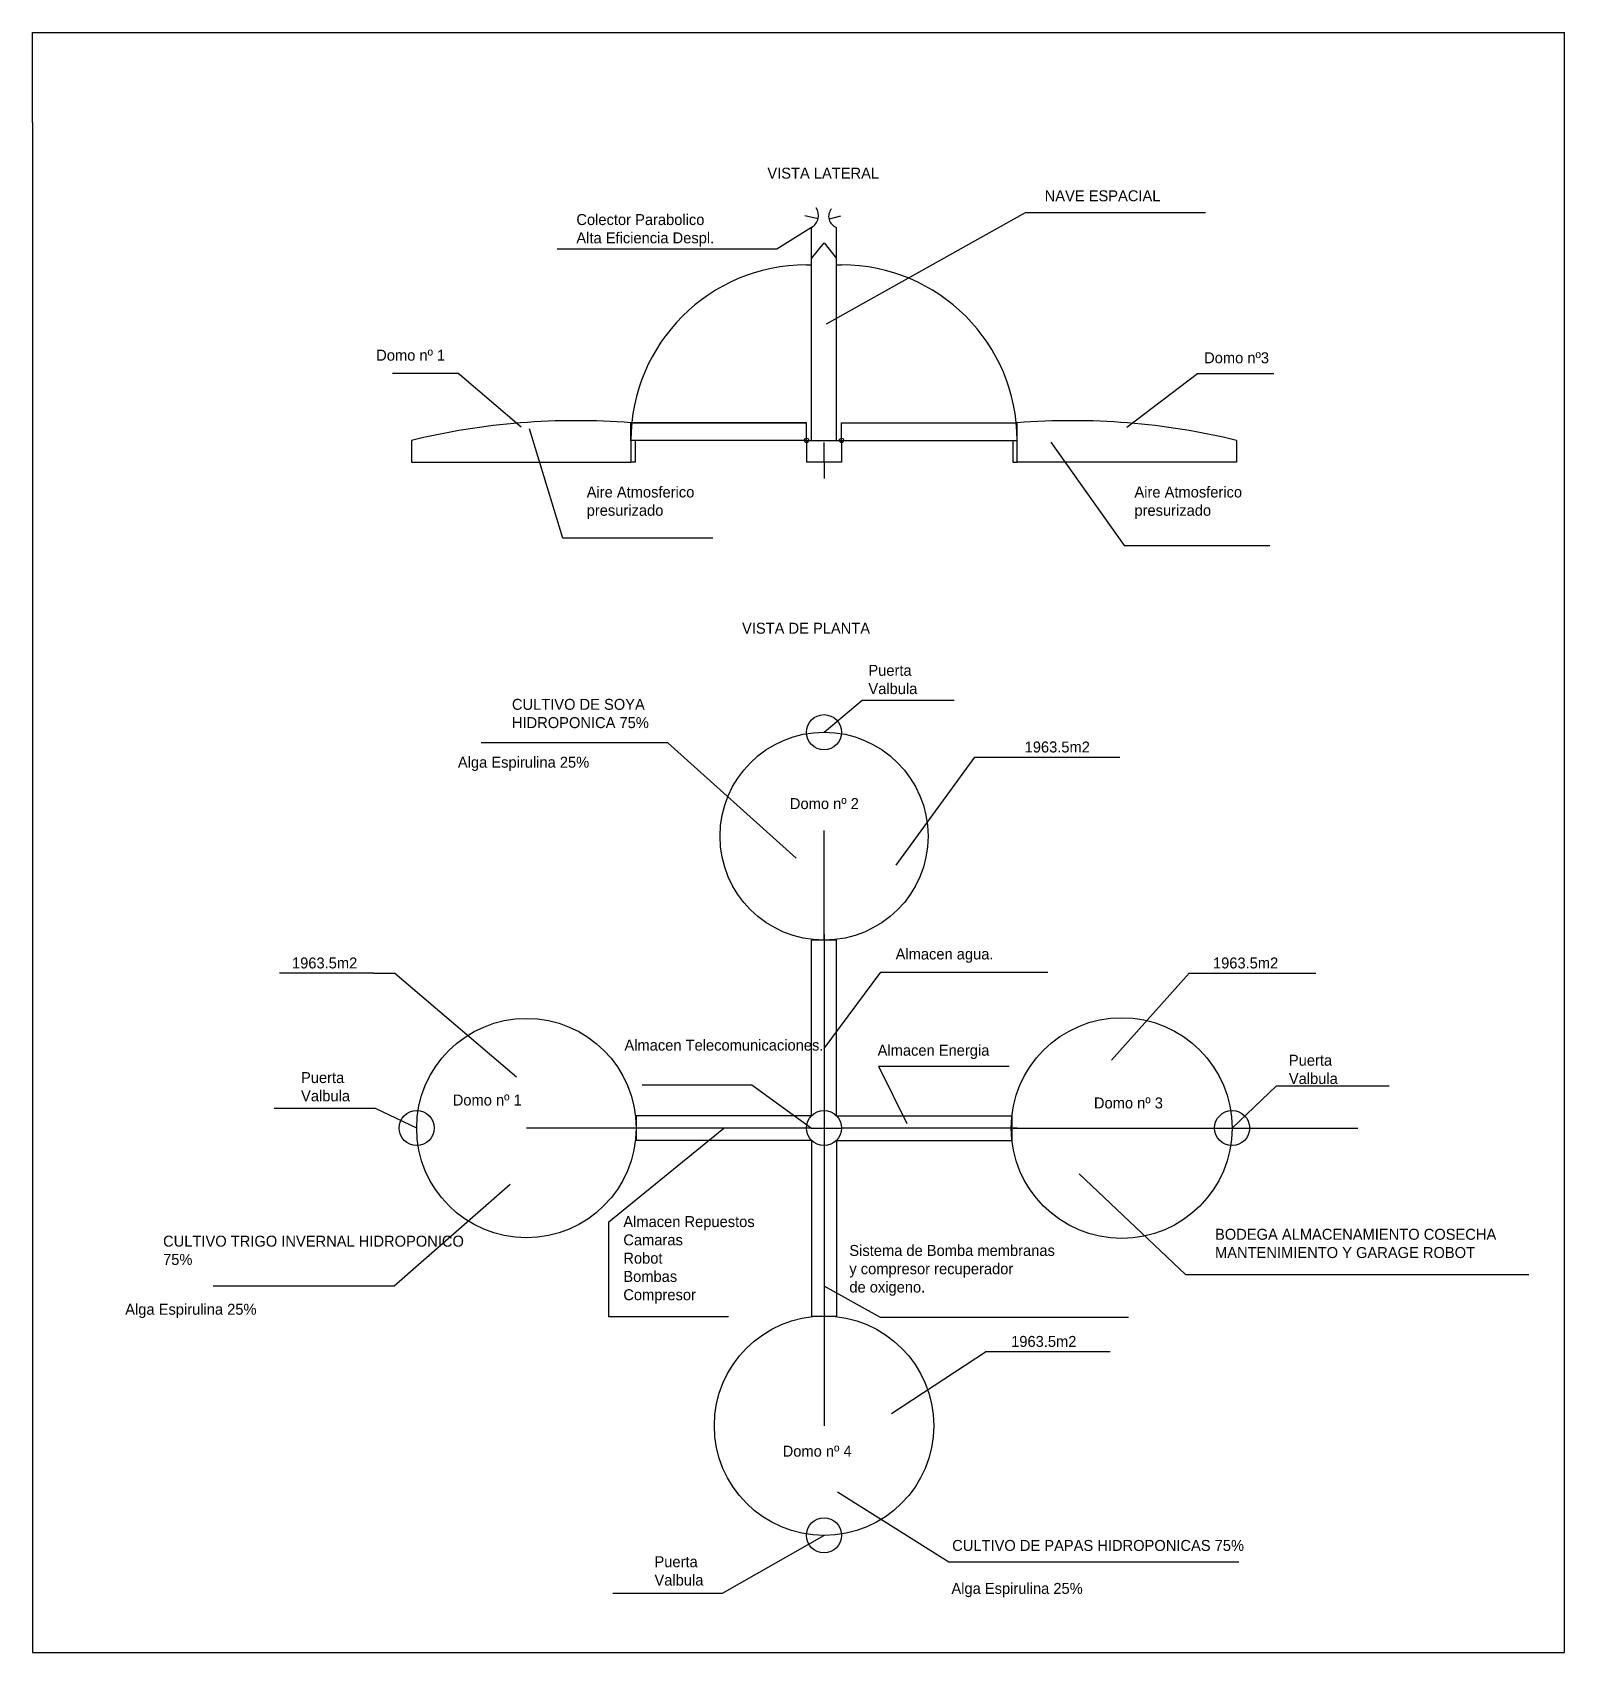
# Model space of a CAD drawing. Header units: millimetres. Extents: x -15704 to 107243, y -10600 to 26562.
# Drawn here: x 88875.7 to 89224.8, y -8185.2 to -7816 of the extents above; entities that cross this region are included whole.
import ezdxf

# ---------------------------------------------------------------- set-up
doc = ezdxf.new("R2010")
doc.units = ezdxf.units.MM
doc.layers.get('0').update_dxf_attribs({"true_color": 0xe7f0ff})

msp = doc.modelspace()

# ---------------------------------------------------------------- texts
at = {"char_height": 2.5, "attachment_point": 1}
for s, insert, width in [('VISTA LATERAL', (89043.17, -7846.8), 136.8603), ('NAVE ESPACIAL', (89106.35, -7851.96), 139.0384), ('Domo nº 1', (88954.04, -7888.29), 35.1284), ('Domo nº3', (89142.69, -7888.88), 35.1284), ('VISTA DE PLANTA', (89037.4, -7950.51), 107.0923), ('Domo nº 2', (89048.3, -7990.48), 35.1284), ('Domo nº 1', (88971.48, -8058.04), 35.1284), ('Domo nº 3', (89117.58, -8058.7), 35.1284), ('Domo nº 4', (89046.66, -8138.06), 35.1284)]:
    msp.add_mtext(s, dxfattribs=dict(at, insert=insert, width=width))
at = {"color": 3, "char_height": 2.5, "attachment_point": 1}
for s, insert, width in [('Colector Parabolico\\PAlta Eficiencia Despl.', (88999.65, -7857.38), 46.9086), ('Aire Atmosferico presurizado', (89002, -7919.47), 32.6759), ('Aire Atmosferico presurizado', (89126.81, -7919.47), 32.6759), ('Puerta\\PValbula', (89066.19, -7960.11), 41.1083), ('CULTIVO DE SOYA\\PHIDROPONICA 75%', (88984.96, -7967.86), 103.2542), ('Almacen agua.', (89072.39, -8024.75), 138.3687), ('Almacen Telecomunicaciones.', (89010.6, -8045.52), 47.0007), ('Almacen Energia', (89068.29, -8046.69), 138.3687), ('Puerta\\PValbula', (89162, -8048.97), 41.1083), ('Puerta\\PValbula', (88936.91, -8052.92), 41.1083), ('Almacen Repuestos\\PCamaras\\PRobot\\PBombas\\PCompresor', (89010.35, -8085.74), 40.4906), ('BODEGA ALMACENAMIENTO COSECHA\\PMANTENIMIENTO Y GARAGE ROBOT', (89145.17, -8088.63), 156.3441), ('CULTIVO TRIGO INVERNAL HIDROPONICO 75%', (88905.48, -8090.2), 71.1176), ('Sistema de Bomba membranas\\Py compresor recuperador\\Pde oxigeno.', (89061.85, -8092.32), 138.3687), ('CULTIVO DE PAPAS HIDROPONICAS 75%', (89085.28, -8159.55), 137.6895), ('Puerta\\PValbula', (89017.44, -8163.26), 41.1083)]:
    msp.add_mtext(s, dxfattribs=dict(at, insert=insert, width=width))
at = {"color": 1, "char_height": 2.5, "width": 98.4334, "attachment_point": 1}
for insert in [(89101.79, -7977.58), (88934.85, -8026.8), (89144.7, -8026.8), (89098.72, -8113.05)]:
    msp.add_mtext('1963.5m2', dxfattribs=dict(at, insert=insert))
at = {"color": 2, "char_height": 2.5, "width": 97.7147, "attachment_point": 1}
for insert in [(88972.65, -7981.05), (88896.85, -8105.72), (89085.11, -8169.34)]:
    msp.add_mtext('Alga Espirulina 25%', dxfattribs=dict(at, insert=insert))

# ---------------------------------------------------------------- linework, layer by layer
at = {"color": 7}
for p, q in [((88875.7, -7836.49), (88875.7, -7815.97)), ((88875.7, -7815.97), (89224.82, -7815.97)), ((89224.82, -7836.49), (89224.82, -7815.97)), ((89053.26, -7860.41), (89045.36, -7865.37)), ((89026.59, -7865.37), (88995.27, -7865.37)), ((89045.36, -7865.37), (89026.59, -7865.37))]:
    msp.add_line(p, q, dxfattribs=at)
for p, q in [((88875.7, -7836.49), (88875.7, -8185.22)), ((89224.82, -8185.22), (89224.82, -7836.49)), ((89056.62, -7882.42), (89102, -7857.04)), ((89102, -7857.04), (89143.02, -7857.04)), ((88972.85, -7893.69), (88957.74, -7893.69)), ((88973.54, -7894.38), (88972.73, -7893.69)), ((88987.09, -7905.95), (88973.54, -7894.38)), ((89125.09, -7905.95), (89141.15, -7893.69)), ((89141.15, -7893.69), (89158.55, -7893.69)), ((89056.09, -8061.68), (89056.09, -8101.68)), ((88875.7, -8185.22), (89224.82, -8185.22))]:
    msp.add_line(p, q)
at = {"color": 3}
for p, q in [((89051.69, -7857.68), (89054.75, -7858.4)), ((89053.26, -7867.49), (89053.26, -7860.41)), ((89053.26, -7867.49), (89053.26, -7860.41)), ((89059.8, -7857.89), (89057.22, -7858.57)), ((89058.91, -7867.49), (89058.91, -7860.41)), ((89012.09, -7908.95), (89012.09, -7904.95)), ((88962.09, -7908.95), (88962.09, -7913.95)), ((88996.55, -7931.23), (88988.97, -7906.29)), ((89012.09, -7908.95), (89012.09, -7906.95)), ((89107.73, -7909.33), (89124.48, -7932.9)), ((88962.09, -7913.95), (89012.09, -7913.95)), ((89125.09, -7913.95), (89100.09, -7913.95)), ((89150.09, -7913.95), (89125.09, -7913.95)), ((89030.75, -7931.23), (88996.55, -7931.23)), ((89124.48, -7932.9), (89157.65, -7932.9)), ((89020.49, -7977.89), (88995.41, -7977.89)), ((89049.76, -8004.19), (89020.49, -7977.89)), ((89056.09, -8047.55), (89069.05, -8030.18)), ((89069.05, -8030.18), (89107.09, -8030.18)), ((89068.49, -8051.59), (89098.29, -8051.59)), ((89068.49, -8051.59), (89074.93, -8064.63)), ((89014.66, -8055.83), (89039.6, -8055.83)), ((89039.6, -8055.83), (89053.26, -8065.68)), ((89007.01, -8087.06), (89033.26, -8065.68)), ((89123.91, -8065.68), (89177.73, -8065.68)), ((88984.54, -8078.51), (88958.15, -8101.73)), ((89114.24, -8076.1), (89138.48, -8099.07)), ((89007.01, -8108.69), (89007.01, -8087.06)), ((89138.48, -8099.07), (89216.66, -8099.07)), ((88958.15, -8101.73), (88916.87, -8101.73)), ((89068.96, -8108.83), (89056.09, -8101.68)), ((89034.29, -8108.69), (89007.01, -8108.69)), ((89125.48, -8108.83), (89068.96, -8108.83)), ((89059.15, -8148.59), (89084.49, -8164.51)), ((89084.49, -8164.51), (89150.59, -8164.51))]:
    msp.add_line(p, q, dxfattribs=at)
at = {"color": 5}
for p, q in [((89053.26, -7867.49), (89056.09, -7863.95)), ((89056.09, -7863.95), (89058.91, -7867.49)), ((89053.26, -7908.95), (89053.26, -7867.49)), ((89058.91, -7908.95), (89058.91, -7867.49)), ((89012.09, -7904.95), (89052.09, -7904.95)), ((89012.09, -7908.95), (89012.09, -7913.95)), ((89013.09, -7913.95), (89013.09, -7908.95)), ((89052.09, -7908.95), (89052.09, -7913.95)), ((89052.09, -7908.95), (89060.09, -7908.95)), ((89060.09, -7908.95), (89060.09, -7913.95)), ((89099.09, -7908.95), (89099.09, -7913.95)), ((89100.09, -7913.95), (89100.09, -7908.95)), ((89056.09, -7913.95), (89056.09, -7909.41)), ((89013.09, -7913.95), (89012.09, -7913.95)), ((89060.09, -7913.95), (89052.09, -7913.95)), ((89056.09, -7913.95), (89056.09, -7917.67)), ((89099.09, -7913.95), (89100.09, -7913.95))]:
    msp.add_line(p, q, dxfattribs=at)
at = {"color": 4}
for p, q in [((89052.09, -7868.95), (89053.26, -7868.95)), ((89058.91, -7868.95), (89060.09, -7868.95)), ((89052.09, -7904.95), (89012.09, -7904.95)), ((89052.09, -7908.95), (89052.09, -7904.95)), ((89060.09, -7904.95), (89100.09, -7904.95)), ((89060.09, -7908.95), (89060.09, -7904.95)), ((89100.09, -7908.95), (89100.09, -7904.95)), ((89100.09, -7908.95), (89100.09, -7904.95)), ((89052.09, -7908.95), (89012.09, -7908.95)), ((89060.09, -7908.95), (89100.09, -7908.95)), ((89150.09, -7908.95), (89150.09, -7913.95)), ((89053.26, -8062.86), (89053.26, -8022.86)), ((89058.91, -8022.86), (89053.26, -8022.86)), ((89058.91, -8062.86), (89058.91, -8022.86)), ((89053.26, -8062.86), (89013.26, -8062.86)), ((89013.26, -8062.86), (89013.26, -8068.51)), ((89058.91, -8062.86), (89098.91, -8062.86)), ((89098.91, -8062.86), (89098.91, -8068.51)), ((89053.26, -8068.51), (89013.26, -8068.51)), ((89053.26, -8068.51), (89053.26, -8108.51)), ((89058.91, -8068.51), (89058.91, -8108.51)), ((89058.91, -8068.51), (89098.91, -8068.51)), ((89053.26, -8108.51), (89058.91, -8108.51))]:
    msp.add_line(p, q, dxfattribs=at)
at = {"color": 2}
for p, q in [((89056.09, -7975.46), (89064.77, -7968.19)), ((89064.77, -7968.19), (89085.76, -7968.19)), ((88995.41, -7977.89), (88977.93, -7977.89)), ((89056.09, -8022.86), (89056.09, -7997.86)), ((89056.09, -8021.56), (89056.09, -8119.59)), ((89149.07, -8065.68), (89159.17, -8056.02)), ((89159.17, -8056.02), (89184.84, -8056.02)), ((88953.87, -8061.2), (88930.8, -8061.2)), ((88963.26, -8065.68), (88953.87, -8061.2)), ((89013.26, -8065.68), (88988.26, -8065.68)), ((89053.26, -8065.68), (89013.26, -8065.68)), ((89053.26, -8065.68), (89060.09, -8065.68)), ((89100.09, -8065.68), (89060.09, -8065.68)), ((89098.91, -8065.68), (89123.91, -8065.68)), ((89056.09, -8069.68), (89056.09, -8119.68)), ((89056.09, -8108.51), (89056.09, -8133.51)), ((89056.09, -8158.51), (89032.89, -8171.75)), ((89032.89, -8171.75), (89007.92, -8171.75))]:
    msp.add_line(p, q, dxfattribs=at)
at = {"color": 1}
for p, q in [((89090.38, -7981.17), (89072.41, -8005.74)), ((89090.38, -7981.17), (89123.51, -7981.17)), ((88953.44, -8030.39), (88932, -8030.39)), ((88953.44, -8030.39), (88958.27, -8030.39)), ((88958.27, -8030.39), (88985.97, -8053.99)), ((89139.28, -8030.39), (89121.61, -8050.17)), ((89139.28, -8030.39), (89139.28, -8030.39)), ((89139.28, -8030.39), (89168.15, -8030.39)), ((89093.13, -8116.63), (89071.46, -8130.79)), ((89093.13, -8116.63), (89121.27, -8116.63))]:
    msp.add_line(p, q, dxfattribs=at)
at = {"color": 5}
for centre in [(89052.09, -7908.95), (89060.09, -7908.95)]:
    msp.add_circle(centre, 0.495, dxfattribs=at)
at = {"color": 4}
for centre in [(89056.09, -7975.46), (88963.26, -8065.68), (89056.09, -8065.68), (89149.07, -8065.68), (89056.09, -8158.51)]:
    msp.add_circle(centre, 4, dxfattribs=at)
at = {"color": 3}
for centre, radius in [((89056.09, -7999.16), 23.7), ((88988.26, -8065.68), 25), ((89123.91, -8065.68), 25.16), ((89056.09, -8133.51), 25)]:
    msp.add_circle(centre, radius, dxfattribs=at)
for centre, radius, start, end in [((89051.69, -7857.68), 3.14, 299.9999, 33.6815), ((89059.8, -7857.89), 2.67, 139.2115, 250.6431), ((88999.59, -8063.2), 158.74, 85.4836, 103.6642), ((89112.59, -8063.2), 158.74, 76.3358, 94.5164)]:
    msp.add_arc(centre, radius, start, end, dxfattribs=at)
at = {"color": 2}
for centre, start, end in [((89052.09, -7908.95), 90, 180), ((89060.09, -7908.95), 0, 90)]:
    msp.add_arc(centre, 40, start, end, dxfattribs=at)

msp.set_redraw_order([(e.dxf.handle, doc.entitydb.next_handle()) for e in msp.query("TEXT MTEXT ATTDEF DIMENSION ARC_DIMENSION")])  # texts and dimensions are drawn at this point

doc.saveas('drawing.dxf')
